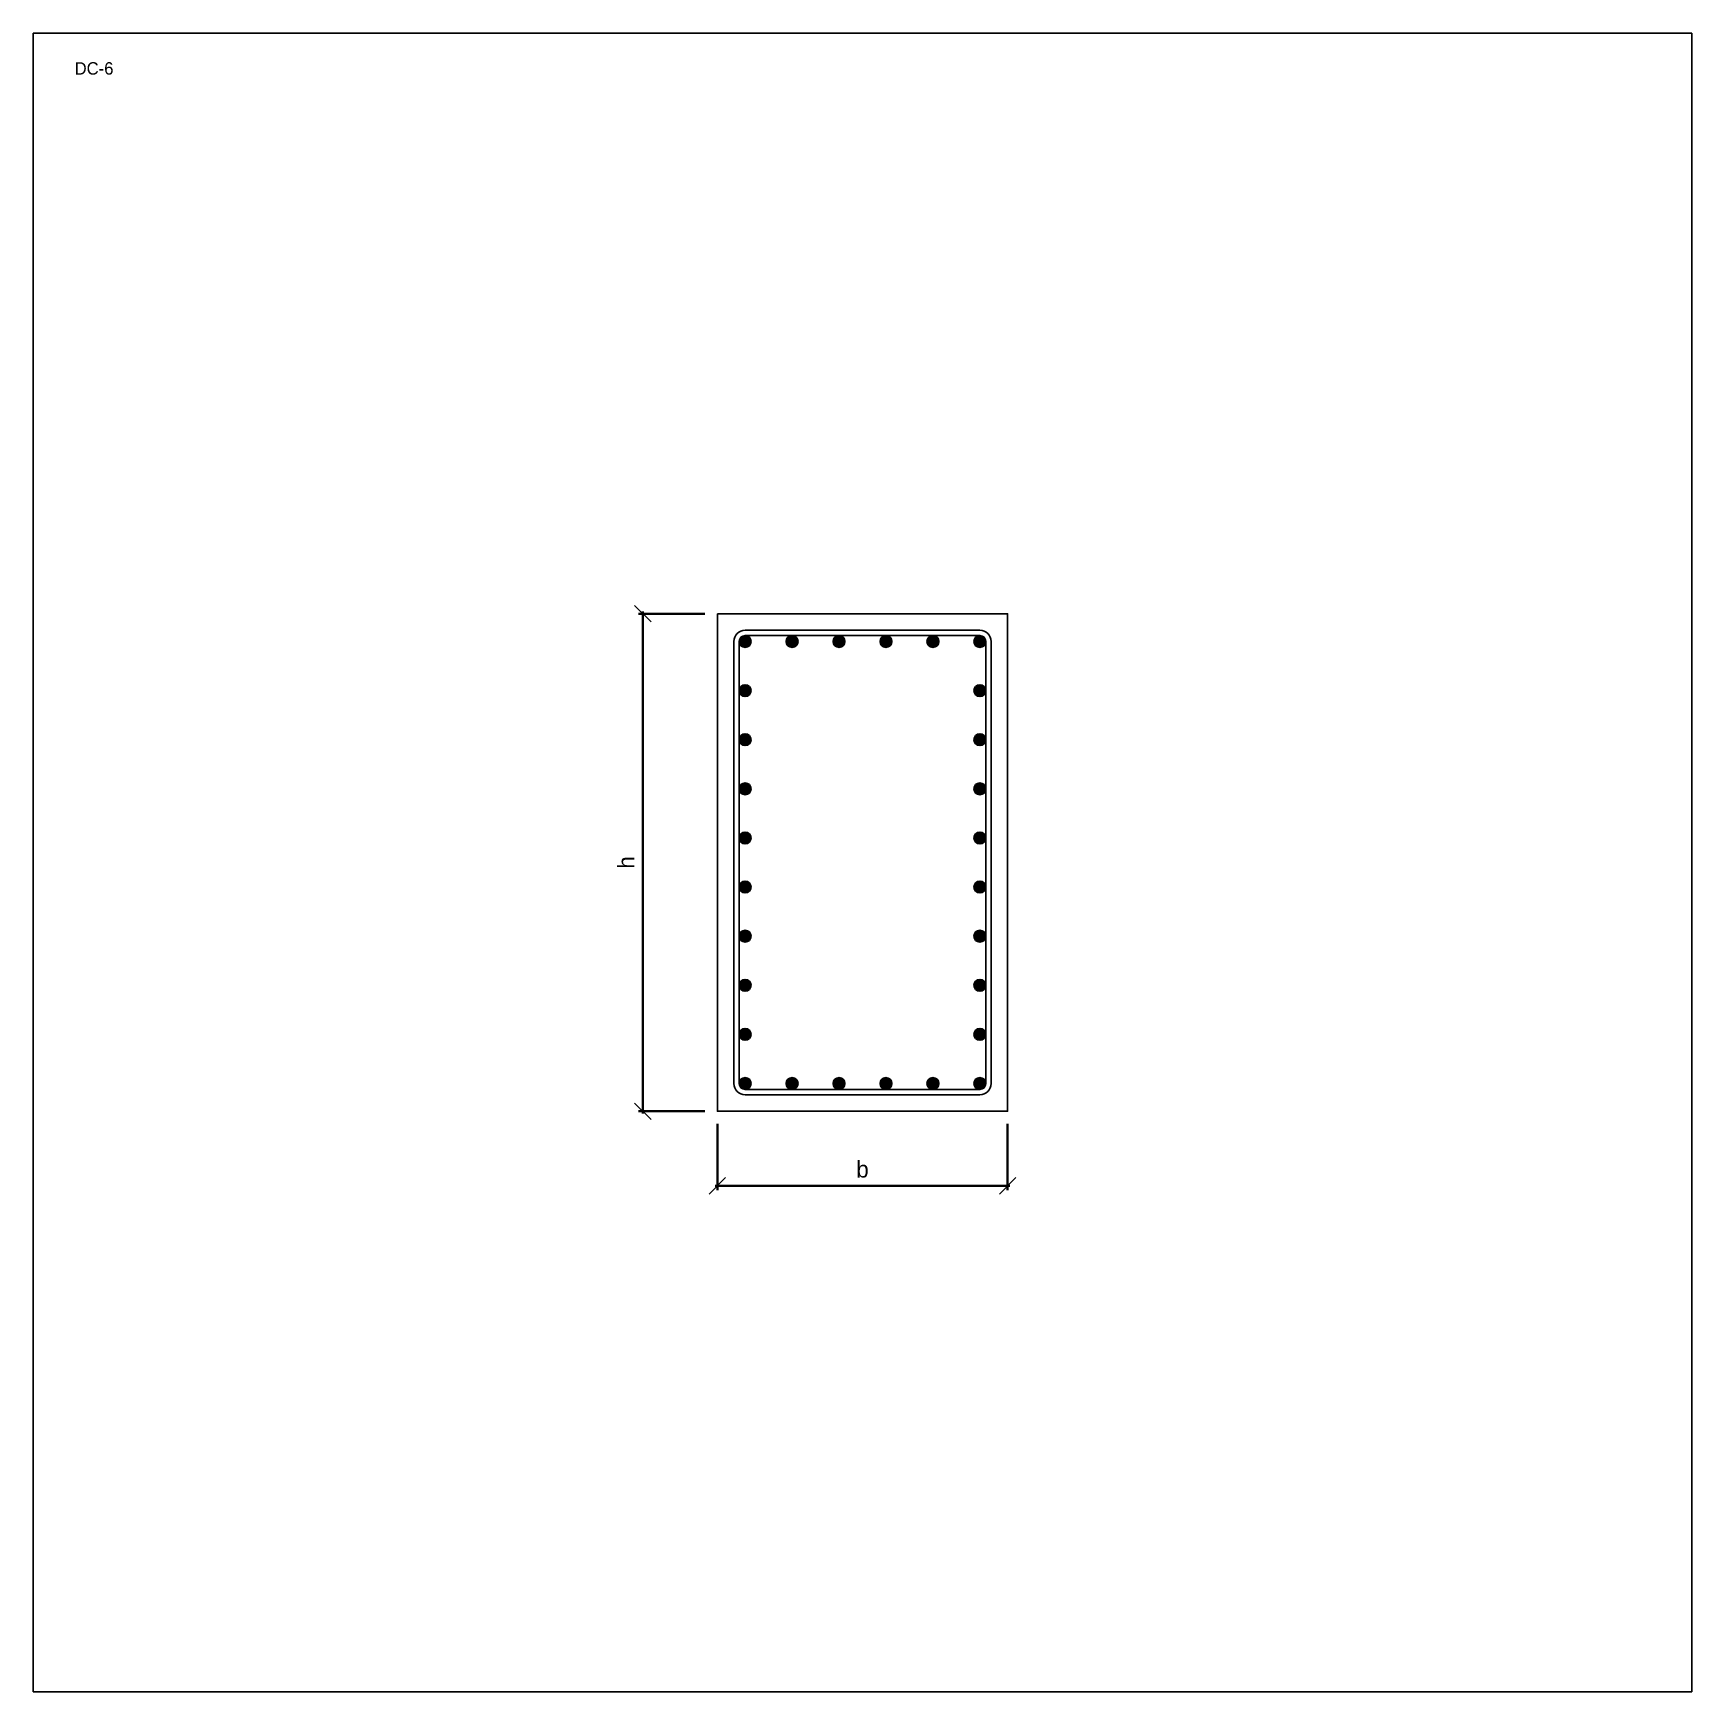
# Model space of a CAD drawing. Header units: metres. Extents: x 100 to 4100, y -23900 to 100.
# Drawn here: x 100 to 4100, y -23900 to -19900 of the extents above; entities that cross this region are included whole.
import ezdxf

# ---------------------------------------------------------------- set-up
doc = ezdxf.new("R2010")
doc.units = ezdxf.units.M
for name, color, linetype in [('Column', 3, 'Continuous'), ('DetailArea', 7, 'Continuous'), ('Rebar', 1, 'Continuous')]:
    doc.layers.add(name, color=color, linetype=linetype)
doc.styles.add('LiberationSerif', font='LiberationSerif-Regular.ttf')
doc.styles.add('OpenSansCondensed-Light', font='OpenSansCondensed-Light.ttf')
doc.dimstyles.new('EZDXF', dxfattribs={"dimtxt": 0.25, "dimasz": 0.175, "dimexe": 0.375, "dimexo": 0.125, "dimgap": 0.1, "dimtad": 1, "dimlfac": 100, "dimzin": 12, "dimdsep": 46, "dimtxsty": 'OpenSansCondensed-Light', "dimblk": 'ARCHTICK', "dimcen": 2.5, "dimazin": 3, "dimtfac": 0.5, "dimtmove": 2, "dimatfit": 3})

msp = doc.modelspace()

# ---------------------------------------------------------------- texts
at = {"style": 'LiberationSerif'}
msp.add_text('DC-6', height=30, dxfattribs=at).set_placement((200, -20000))

# ---------------------------------------------------------------- blocks, each defined once
blk = doc.blocks.new('_ARCHTICK')
at = {"color": 0, "linetype": 'BYBLOCK', "const_width": 0.15}
blk.add_lwpolyline([(-0.5, -0.5), (0.5, 0.5)], dxfattribs=at)

# ---------------------------------------------------------------- dimensions: what is measured, and where the dimension line sits
msp.add_linear_dim(base=(1570, -22500), p1=(1750, -22500), p2=(1750, -21300), angle=90, text='h', dimstyle='EZDXF', override={"dimtxt": 40, "dimexe": 10, "dimexo": 30, "dimgap": 20, "dimtxsty": 'LiberationSerif', "dimtsz": 20, "dimdle": 5, "dimclrd": 1, "dimclre": 1, "dimclrt": 1, "dimlwd": 35, "dimlwe": 35}).render()
msp.add_linear_dim(base=(1750, -22680), p1=(1750, -22500), p2=(2450, -22500), text='b', dimstyle='EZDXF', override={"dimtxt": 40, "dimexe": 10, "dimexo": 30, "dimgap": 20, "dimtxsty": 'LiberationSerif', "dimtsz": 20, "dimdle": 5, "dimclrd": 1, "dimclre": 1, "dimclrt": 1, "dimlwd": 35, "dimlwe": 35}).render()

# ---------------------------------------------------------------- hatches: boundary and pattern name
h = msp.add_hatch(color=1)
h.dxf.hatch_style = 1
edge = h.paths.add_edge_path()
edge.add_ellipse((1817.025, -21367.025), major_axis=(14.325, 0), ratio=1, start_angle=0, end_angle=360)
h = msp.add_hatch(color=1)
h.dxf.hatch_style = 1
edge = h.paths.add_edge_path()
edge.add_ellipse((1930.215, -21367.025), major_axis=(14.325, 0), ratio=1, start_angle=0, end_angle=360)
h = msp.add_hatch(color=1)
h.dxf.hatch_style = 1
edge = h.paths.add_edge_path()
edge.add_ellipse((2043.405, -21367.025), major_axis=(14.325, 0), ratio=1, start_angle=0, end_angle=360)
h = msp.add_hatch(color=1)
h.dxf.hatch_style = 1
edge = h.paths.add_edge_path()
edge.add_ellipse((2156.595, -21367.025), major_axis=(14.325, 0), ratio=1, start_angle=0, end_angle=360)
h = msp.add_hatch(color=1)
h.dxf.hatch_style = 1
edge = h.paths.add_edge_path()
edge.add_ellipse((2269.785, -21367.025), major_axis=(14.325, 0), ratio=1, start_angle=0, end_angle=360)
h = msp.add_hatch(color=1)
h.dxf.hatch_style = 1
edge = h.paths.add_edge_path()
edge.add_ellipse((2382.975, -21367.025), major_axis=(14.325, 0), ratio=1, start_angle=0, end_angle=360)
h = msp.add_hatch(color=1)
h.dxf.hatch_style = 1
edge = h.paths.add_edge_path()
edge.add_ellipse((1817.025, -21485.46389), major_axis=(14.325, 0), ratio=1, start_angle=0, end_angle=360)
h = msp.add_hatch(color=1)
h.dxf.hatch_style = 1
edge = h.paths.add_edge_path()
edge.add_ellipse((2382.975, -21485.46389), major_axis=(14.325, 0), ratio=1, start_angle=0, end_angle=360)
h = msp.add_hatch(color=1)
h.dxf.hatch_style = 1
edge = h.paths.add_edge_path()
edge.add_ellipse((1817.025, -21603.90278), major_axis=(14.325, 0), ratio=1, start_angle=0, end_angle=360)
h = msp.add_hatch(color=1)
h.dxf.hatch_style = 1
edge = h.paths.add_edge_path()
edge.add_ellipse((2382.975, -21603.90278), major_axis=(14.325, 0), ratio=1, start_angle=0, end_angle=360)
h = msp.add_hatch(color=1)
h.dxf.hatch_style = 1
edge = h.paths.add_edge_path()
edge.add_ellipse((1817.025, -21722.34167), major_axis=(14.325, 0), ratio=1, start_angle=0, end_angle=360)
h = msp.add_hatch(color=1)
h.dxf.hatch_style = 1
edge = h.paths.add_edge_path()
edge.add_ellipse((2382.975, -21722.34167), major_axis=(14.325, 0), ratio=1, start_angle=0, end_angle=360)
h = msp.add_hatch(color=1)
h.dxf.hatch_style = 1
edge = h.paths.add_edge_path()
edge.add_ellipse((1817.025, -21840.78056), major_axis=(14.325, 0), ratio=1, start_angle=0, end_angle=360)
h = msp.add_hatch(color=1)
h.dxf.hatch_style = 1
edge = h.paths.add_edge_path()
edge.add_ellipse((2382.975, -21840.78056), major_axis=(14.325, 0), ratio=1, start_angle=0, end_angle=360)
h = msp.add_hatch(color=1)
h.dxf.hatch_style = 1
edge = h.paths.add_edge_path()
edge.add_ellipse((1817.025, -21959.21944), major_axis=(14.325, 0), ratio=1, start_angle=0, end_angle=360)
h = msp.add_hatch(color=1)
h.dxf.hatch_style = 1
edge = h.paths.add_edge_path()
edge.add_ellipse((2382.975, -21959.21944), major_axis=(14.325, 0), ratio=1, start_angle=0, end_angle=360)
h = msp.add_hatch(color=1)
h.dxf.hatch_style = 1
edge = h.paths.add_edge_path()
edge.add_ellipse((1817.025, -22077.65833), major_axis=(14.325, 0), ratio=1, start_angle=0, end_angle=360)
h = msp.add_hatch(color=1)
h.dxf.hatch_style = 1
edge = h.paths.add_edge_path()
edge.add_ellipse((2382.975, -22077.65833), major_axis=(14.325, 0), ratio=1, start_angle=0, end_angle=360)
h = msp.add_hatch(color=1)
h.dxf.hatch_style = 1
edge = h.paths.add_edge_path()
edge.add_ellipse((1817.025, -22196.09722), major_axis=(14.325, 0), ratio=1, start_angle=0, end_angle=360)
h = msp.add_hatch(color=1)
h.dxf.hatch_style = 1
edge = h.paths.add_edge_path()
edge.add_ellipse((2382.975, -22196.09722), major_axis=(14.325, 0), ratio=1, start_angle=0, end_angle=360)
h = msp.add_hatch(color=1)
h.dxf.hatch_style = 1
edge = h.paths.add_edge_path()
edge.add_ellipse((1817.025, -22314.53611), major_axis=(14.325, 0), ratio=1, start_angle=0, end_angle=360)
h = msp.add_hatch(color=1)
h.dxf.hatch_style = 1
edge = h.paths.add_edge_path()
edge.add_ellipse((2382.975, -22314.53611), major_axis=(14.325, 0), ratio=1, start_angle=0, end_angle=360)
h = msp.add_hatch(color=1)
h.dxf.hatch_style = 1
edge = h.paths.add_edge_path()
edge.add_ellipse((1817.025, -22432.975), major_axis=(14.325, 0), ratio=1, start_angle=0, end_angle=360)
h = msp.add_hatch(color=1)
h.dxf.hatch_style = 1
edge = h.paths.add_edge_path()
edge.add_ellipse((1930.215, -22432.975), major_axis=(14.325, 0), ratio=1, start_angle=0, end_angle=360)
h = msp.add_hatch(color=1)
h.dxf.hatch_style = 1
edge = h.paths.add_edge_path()
edge.add_ellipse((2043.405, -22432.975), major_axis=(14.325, 0), ratio=1, start_angle=0, end_angle=360)
h = msp.add_hatch(color=1)
h.dxf.hatch_style = 1
edge = h.paths.add_edge_path()
edge.add_ellipse((2156.595, -22432.975), major_axis=(14.325, 0), ratio=1, start_angle=0, end_angle=360)
h = msp.add_hatch(color=1)
h.dxf.hatch_style = 1
edge = h.paths.add_edge_path()
edge.add_ellipse((2269.785, -22432.975), major_axis=(14.325, 0), ratio=1, start_angle=0, end_angle=360)
h = msp.add_hatch(color=1)
h.dxf.hatch_style = 1
edge = h.paths.add_edge_path()
edge.add_ellipse((2382.975, -22432.975), major_axis=(14.325, 0), ratio=1, start_angle=0, end_angle=360)

# ---------------------------------------------------------------- linework, layer by layer
at = {"layer": 'Column'}
msp.add_lwpolyline([(1750, -21300), (2450, -21300), (2450, -22500), (1750, -22500), (1750, -21300)], dxfattribs=at)
at = {"layer": 'DetailArea'}
msp.add_lwpolyline([(100, -19900), (4100, -19900), (4100, -23900), (100, -23900), (100, -19900)], dxfattribs=at)
at = {"layer": 'Rebar'}
for points in [[(1817.025, -21340), (2382.975, -21340)], [(1817.025, -21352.7), (2382.975, -21352.7)], [(1790, -21367.025), (1790, -22432.975)], [(1802.7, -21367.025), (1802.7, -22432.975)], [(2397.3, -21367.025), (2397.3, -22432.975)], [(2410, -21367.025), (2410, -22432.975)], [(1817.025, -22447.3), (2382.975, -22447.3)], [(1817.025, -22460), (2382.975, -22460)]]:
    msp.add_lwpolyline(points, dxfattribs=at)
for centre in [(1817.025, -21367.025), (1930.215, -21367.025), (2043.405, -21367.025), (2156.595, -21367.025), (2269.785, -21367.025), (2382.975, -21367.025), (1817.025, -21485.46389), (2382.975, -21485.46389), (1817.025, -21603.90278), (2382.975, -21603.90278), (1817.025, -21722.34167), (2382.975, -21722.34167), (1817.025, -21840.78056), (2382.975, -21840.78056), (1817.025, -21959.21944), (2382.975, -21959.21944), (1817.025, -22077.65833), (2382.975, -22077.65833), (1817.025, -22196.09722), (2382.975, -22196.09722), (1817.025, -22314.53611), (2382.975, -22314.53611), (1817.025, -22432.975), (1930.215, -22432.975), (2043.405, -22432.975), (2156.595, -22432.975), (2269.785, -22432.975), (2382.975, -22432.975)]:
    msp.add_circle(centre, 14.325, dxfattribs=at)
for centre, start, end in [((1817.025, -21367.025), 90, 180), ((2382.975, -21367.025), 0, 90), ((1817.025, -22432.975), 180, 270), ((2382.975, -22432.975), 270, 0)]:
    msp.add_arc(centre, 27.025, start, end, dxfattribs=at)

msp.set_redraw_order([(e.dxf.handle, doc.entitydb.next_handle()) for e in msp.query("TEXT MTEXT ATTDEF DIMENSION ARC_DIMENSION")])  # texts and dimensions are drawn at this point

doc.saveas('drawing.dxf')
